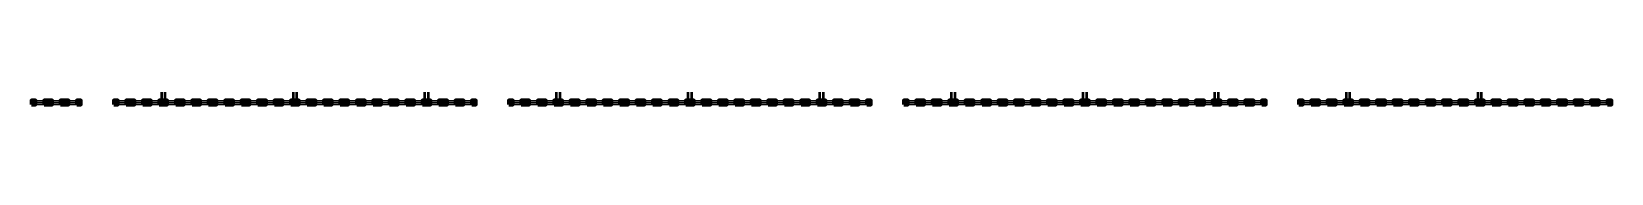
# Model space of a CAD drawing. Header units: millimetres. Extents: x 0 to 251977, y -4600 to 4600.
# Drawn here: x 350 to 251677, y -4600 to -4000 of the extents above; entities that cross this region are included whole.
import ezdxf

# ---------------------------------------------------------------- set-up
doc = ezdxf.new("R2010")
doc.units = ezdxf.units.MM
for name, color, linetype, lineweight in [('A-GLAZ', 5, 'CONTINUOUS', 25), ('A-WALL-BHD', 7, 'CONTINUOUS', 50), ('A-WALL-PRHU', 7, 'CONTINUOUS', 70)]:
    doc.layers.add(name, color=color, linetype=linetype, lineweight=lineweight)

msp = doc.modelspace()

# ---------------------------------------------------------------- linework, layer by layer
at = {"layer": 'A-GLAZ'}
for p, q in [((992, -4000), (2326, -4000)), ((992, -4270), (2326, -4270)), ((992, -4330), (2326, -4330)), ((992, -4600), (2326, -4600)), ((3610, -4000), (4944, -4000)), ((3610, -4270), (4944, -4270)), ((3610, -4330), (4944, -4330)), ((3610, -4600), (4944, -4600)), ((6228, -4000), (7562, -4000)), ((6228, -4270), (7562, -4270)), ((6228, -4330), (7562, -4330)), ((6228, -4600), (7562, -4600)), ((14082, -4000), (15416, -4000)), ((14082, -4270), (15416, -4270)), ((14082, -4330), (15416, -4330)), ((14082, -4600), (15416, -4600)), ((16700, -4000), (18034, -4000)), ((16700, -4270), (18034, -4270)), ((16700, -4330), (18034, -4330)), ((16700, -4600), (18034, -4600)), ((19318, -4000), (20652, -4000)), ((19318, -4270), (20652, -4270)), ((19318, -4330), (20652, -4330)), ((19318, -4600), (20652, -4600)), ((21936, -4000), (23270, -4000)), ((21936, -4270), (23270, -4270)), ((21936, -4330), (23270, -4330)), ((21936, -4600), (23270, -4600)), ((24554, -4000), (25888, -4000)), ((24554, -4270), (25888, -4270)), ((24554, -4330), (25888, -4330)), ((24554, -4600), (25888, -4600)), ((27172, -4000), (28506, -4000)), ((27172, -4270), (28506, -4270)), ((27172, -4330), (28506, -4330)), ((27172, -4600), (28506, -4600)), ((29790, -4000), (31124, -4000)), ((29790, -4270), (31124, -4270)), ((29790, -4330), (31124, -4330)), ((29790, -4600), (31124, -4600)), ((32408, -4000), (33742, -4000)), ((32408, -4270), (33742, -4270)), ((32408, -4330), (33742, -4330)), ((32408, -4600), (33742, -4600)), ((35026, -4000), (36360, -4000)), ((35026, -4270), (36360, -4270)), ((35026, -4330), (36360, -4330)), ((35026, -4600), (36360, -4600)), ((37644, -4000), (38978, -4000)), ((37644, -4270), (38978, -4270)), ((37644, -4330), (38978, -4330)), ((37644, -4600), (38978, -4600)), ((40262, -4000), (41596, -4000)), ((40262, -4270), (41596, -4270)), ((40262, -4330), (41596, -4330)), ((40262, -4600), (41596, -4600)), ((42880, -4000), (44214, -4000)), ((42880, -4270), (44214, -4270)), ((42880, -4330), (44214, -4330)), ((42880, -4600), (44214, -4600)), ((45498, -4000), (46832, -4000)), ((45498, -4270), (46832, -4270)), ((45498, -4330), (46832, -4330)), ((45498, -4600), (46832, -4600)), ((48116, -4000), (49450, -4000)), ((48116, -4270), (49450, -4270)), ((48116, -4330), (49450, -4330)), ((48116, -4600), (49450, -4600)), ((50734, -4000), (52068, -4000)), ((50734, -4270), (52068, -4270)), ((50734, -4330), (52068, -4330)), ((50734, -4600), (52068, -4600)), ((53352, -4000), (54686, -4000)), ((53352, -4270), (54686, -4270)), ((53352, -4330), (54686, -4330)), ((53352, -4600), (54686, -4600)), ((55970, -4000), (57304, -4000)), ((55970, -4270), (57304, -4270)), ((55970, -4330), (57304, -4330)), ((55970, -4600), (57304, -4600)), ((58588, -4000), (59922, -4000)), ((58588, -4270), (59922, -4270)), ((58588, -4330), (59922, -4330)), ((58588, -4600), (59922, -4600)), ((61206, -4000), (62540, -4000)), ((61206, -4270), (62540, -4270)), ((61206, -4330), (62540, -4330)), ((61206, -4600), (62540, -4600)), ((63824, -4000), (65158, -4000)), ((63824, -4270), (65158, -4270)), ((63824, -4330), (65158, -4330)), ((63824, -4600), (65158, -4600)), ((66442, -4000), (67776, -4000)), ((66442, -4270), (67776, -4270)), ((66442, -4330), (67776, -4330)), ((66442, -4600), (67776, -4600)), ((69060, -4000), (70394, -4000)), ((69060, -4270), (70394, -4270)), ((69060, -4330), (70394, -4330)), ((69060, -4600), (70394, -4600)), ((76914, -4000), (78247, -4000)), ((76914, -4270), (78247, -4270)), ((76914, -4330), (78247, -4330)), ((76914, -4600), (78247, -4600)), ((79532, -4000), (80865, -4000)), ((79532, -4270), (80865, -4270)), ((79532, -4330), (80865, -4330)), ((79532, -4600), (80865, -4600)), ((82150, -4000), (83483, -4000)), ((82150, -4270), (83483, -4270)), ((82150, -4330), (83483, -4330)), ((82150, -4600), (83483, -4600)), ((84768, -4000), (86101, -4000)), ((84768, -4270), (86101, -4270)), ((84768, -4330), (86101, -4330)), ((84768, -4600), (86101, -4600)), ((87386, -4000), (88719, -4000)), ((87386, -4270), (88719, -4270)), ((87386, -4330), (88719, -4330)), ((87386, -4600), (88719, -4600)), ((90004, -4000), (91337, -4000)), ((90004, -4270), (91337, -4270)), ((90004, -4330), (91337, -4330)), ((90004, -4600), (91337, -4600)), ((92622, -4000), (93955, -4000)), ((92622, -4270), (93955, -4270)), ((92622, -4330), (93955, -4330)), ((92622, -4600), (93955, -4600)), ((95240, -4000), (96573, -4000)), ((95240, -4270), (96573, -4270)), ((95240, -4330), (96573, -4330)), ((95240, -4600), (96573, -4600)), ((97858, -4000), (99191, -4000)), ((97858, -4270), (99191, -4270)), ((97858, -4330), (99191, -4330)), ((97858, -4600), (99191, -4600)), ((100476, -4000), (101809, -4000)), ((100476, -4270), (101809, -4270)), ((100476, -4330), (101809, -4330)), ((100476, -4600), (101809, -4600)), ((103094, -4000), (104427, -4000)), ((103094, -4270), (104427, -4270)), ((103094, -4330), (104427, -4330)), ((103094, -4600), (104427, -4600)), ((105712, -4000), (107045, -4000)), ((105712, -4270), (107045, -4270)), ((105712, -4330), (107045, -4330)), ((105712, -4600), (107045, -4600)), ((108330, -4000), (109663, -4000)), ((108330, -4270), (109663, -4270)), ((108330, -4330), (109663, -4330)), ((108330, -4600), (109663, -4600)), ((110948, -4000), (112281, -4000)), ((110948, -4270), (112281, -4270)), ((110948, -4330), (112281, -4330)), ((110948, -4600), (112281, -4600)), ((113566, -4000), (114899, -4000)), ((113566, -4270), (114899, -4270)), ((113566, -4330), (114899, -4330)), ((113566, -4600), (114899, -4600)), ((116184, -4000), (117517, -4000)), ((116184, -4270), (117517, -4270)), ((116184, -4330), (117517, -4330)), ((116184, -4600), (117517, -4600)), ((118802, -4000), (120135, -4000)), ((118802, -4270), (120135, -4270)), ((118802, -4330), (120135, -4330)), ((118802, -4600), (120135, -4600)), ((121420, -4000), (122753, -4000)), ((121420, -4270), (122753, -4270)), ((121420, -4330), (122753, -4330)), ((121420, -4600), (122753, -4600)), ((124038, -4000), (125371, -4000)), ((124038, -4270), (125371, -4270)), ((124038, -4330), (125371, -4330)), ((124038, -4600), (125371, -4600)), ((126656, -4000), (127989, -4000)), ((126656, -4270), (127989, -4270)), ((126656, -4330), (127989, -4330)), ((126656, -4600), (127989, -4600)), ((129274, -4000), (130607, -4000)), ((129274, -4270), (130607, -4270)), ((129274, -4330), (130607, -4330)), ((129274, -4600), (130607, -4600)), ((131892, -4000), (133225, -4000)), ((131892, -4270), (133225, -4270)), ((131892, -4330), (133225, -4330)), ((131892, -4600), (133225, -4600)), ((139746, -4000), (141079, -4000)), ((139746, -4270), (141079, -4270)), ((139746, -4330), (141079, -4330)), ((139746, -4600), (141079, -4600)), ((142364, -4000), (143697, -4000)), ((142364, -4270), (143697, -4270)), ((142364, -4330), (143697, -4330)), ((142364, -4600), (143697, -4600)), ((144982, -4000), (146315, -4000)), ((144982, -4270), (146315, -4270)), ((144982, -4330), (146315, -4330)), ((144982, -4600), (146315, -4600)), ((147600, -4000), (148933, -4000)), ((147600, -4270), (148933, -4270)), ((147600, -4330), (148933, -4330)), ((147600, -4600), (148933, -4600)), ((150218, -4000), (151551, -4000)), ((150218, -4270), (151551, -4270)), ((150218, -4330), (151551, -4330)), ((150218, -4600), (151551, -4600)), ((152836, -4000), (154169, -4000)), ((152836, -4270), (154169, -4270)), ((152836, -4330), (154169, -4330)), ((152836, -4600), (154169, -4600)), ((155454, -4000), (156787, -4000)), ((155454, -4270), (156787, -4270)), ((155454, -4330), (156787, -4330)), ((155454, -4600), (156787, -4600)), ((158072, -4000), (159405, -4000)), ((158072, -4270), (159405, -4270)), ((158072, -4330), (159405, -4330)), ((158072, -4600), (159405, -4600)), ((160690, -4000), (162023, -4000)), ((160690, -4270), (162023, -4270)), ((160690, -4330), (162023, -4330)), ((160690, -4600), (162023, -4600)), ((163308, -4000), (164641, -4000)), ((163308, -4270), (164641, -4270)), ((163308, -4330), (164641, -4330)), ((163308, -4600), (164641, -4600)), ((165926, -4000), (167259, -4000)), ((165926, -4270), (167259, -4270)), ((165926, -4330), (167259, -4330)), ((165926, -4600), (167259, -4600)), ((168544, -4000), (169877, -4000)), ((168544, -4270), (169877, -4270)), ((168544, -4330), (169877, -4330)), ((168544, -4600), (169877, -4600)), ((171162, -4000), (172495, -4000)), ((171162, -4270), (172495, -4270)), ((171162, -4330), (172495, -4330)), ((171162, -4600), (172495, -4600)), ((173780, -4000), (175113, -4000)), ((173780, -4270), (175113, -4270)), ((173780, -4330), (175113, -4330)), ((173780, -4600), (175113, -4600)), ((176398, -4000), (177731, -4000)), ((176398, -4270), (177731, -4270)), ((176398, -4330), (177731, -4330)), ((176398, -4600), (177731, -4600)), ((179016, -4000), (180349, -4000)), ((179016, -4270), (180349, -4270)), ((179016, -4330), (180349, -4330)), ((179016, -4600), (180349, -4600)), ((181634, -4000), (182967, -4000)), ((181634, -4270), (182967, -4270)), ((181634, -4330), (182967, -4330)), ((181634, -4600), (182967, -4600)), ((184252, -4000), (185585, -4000)), ((184252, -4270), (185585, -4270)), ((184252, -4330), (185585, -4330)), ((184252, -4600), (185585, -4600)), ((186870, -4000), (188203, -4000)), ((186870, -4270), (188203, -4270)), ((186870, -4330), (188203, -4330)), ((186870, -4600), (188203, -4600)), ((189488, -4000), (190821, -4000)), ((189488, -4270), (190821, -4270)), ((189488, -4330), (190821, -4330)), ((189488, -4600), (190821, -4600)), ((192106, -4000), (193439, -4000)), ((192106, -4270), (193439, -4270)), ((192106, -4330), (193439, -4330)), ((192106, -4600), (193439, -4600)), ((194724, -4000), (196057, -4000)), ((194724, -4270), (196057, -4270)), ((194724, -4330), (196057, -4330)), ((194724, -4600), (196057, -4600)), ((202578, -4000), (203911, -4000)), ((202578, -4270), (203911, -4270)), ((202578, -4330), (203911, -4330)), ((202578, -4600), (203911, -4600)), ((205196, -4000), (206529, -4000)), ((205196, -4270), (206529, -4270)), ((205196, -4330), (206529, -4330)), ((205196, -4600), (206529, -4600)), ((207814, -4000), (209147, -4000)), ((207814, -4270), (209147, -4270)), ((207814, -4330), (209147, -4330)), ((207814, -4600), (209147, -4600)), ((210432, -4000), (211765, -4000)), ((210432, -4270), (211765, -4270)), ((210432, -4330), (211765, -4330)), ((210432, -4600), (211765, -4600)), ((213050, -4000), (214383, -4000)), ((213050, -4270), (214383, -4270)), ((213050, -4330), (214383, -4330)), ((213050, -4600), (214383, -4600)), ((215668, -4000), (217001, -4000)), ((215668, -4270), (217001, -4270)), ((215668, -4330), (217001, -4330)), ((215668, -4600), (217001, -4600)), ((218286, -4000), (219619, -4000)), ((218286, -4270), (219619, -4270)), ((218286, -4330), (219619, -4330)), ((218286, -4600), (219619, -4600)), ((220904, -4000), (222237, -4000)), ((220904, -4270), (222237, -4270)), ((220904, -4330), (222237, -4330)), ((220904, -4600), (222237, -4600)), ((223522, -4000), (224855, -4000)), ((223522, -4270), (224855, -4270)), ((223522, -4330), (224855, -4330)), ((223522, -4600), (224855, -4600)), ((226140, -4000), (227473, -4000)), ((226140, -4270), (227473, -4270)), ((226140, -4330), (227473, -4330)), ((226140, -4600), (227473, -4600)), ((228758, -4000), (230091, -4000)), ((228758, -4270), (230091, -4270)), ((228758, -4330), (230091, -4330)), ((228758, -4600), (230091, -4600)), ((231376, -4000), (232709, -4000)), ((231376, -4270), (232709, -4270)), ((231376, -4330), (232709, -4330)), ((231376, -4600), (232709, -4600)), ((233994, -4000), (235327, -4000)), ((233994, -4270), (235327, -4270)), ((233994, -4330), (235327, -4330)), ((233994, -4600), (235327, -4600)), ((236612, -4000), (237945, -4000)), ((236612, -4270), (237945, -4270)), ((236612, -4330), (237945, -4330)), ((236612, -4600), (237945, -4600)), ((239230, -4000), (240563, -4000)), ((239230, -4270), (240563, -4270)), ((239230, -4330), (240563, -4330)), ((239230, -4600), (240563, -4600)), ((241848, -4000), (243181, -4000)), ((241848, -4270), (243181, -4270)), ((241848, -4330), (243181, -4330)), ((241848, -4600), (243181, -4600)), ((244466, -4000), (245799, -4000)), ((244466, -4270), (245799, -4270)), ((244466, -4330), (245799, -4330)), ((244466, -4600), (245799, -4600)), ((247084, -4000), (248417, -4000)), ((247084, -4270), (248417, -4270)), ((247084, -4330), (248417, -4330)), ((247084, -4600), (248417, -4600)), ((249702, -4000), (251035, -4000)), ((249702, -4270), (251035, -4270)), ((249702, -4330), (251035, -4330)), ((249702, -4600), (251035, -4600))]:
    msp.add_line(p, q, dxfattribs=at)
at = {"layer": 'A-WALL-BHD'}
for points in [[(20994, -4000), (21594, -4000), (21594, -600), (20994, -600)], [(41938, -4000), (42538, -4000), (42538, -600), (41938, -600)], [(62882, -4000), (63482, -4000), (63482, -600), (62882, -600)], [(83826, -4000), (84426, -4000), (84426, -600), (83826, -600)], [(104770, -4000), (105370, -4000), (105370, -600), (104770, -600)], [(125714, -4000), (126314, -4000), (126314, -600), (125714, -600)], [(146658, -4000), (147258, -4000), (147258, -600), (146658, -600)], [(167602, -4000), (168202, -4000), (168202, -600), (167602, -600)], [(188546, -4000), (189146, -4000), (189146, -600), (188546, -600)], [(209490, -4000), (210090, -4000), (210090, -600), (209490, -600)], [(230433, -4000), (231033, -4000), (231033, -600), (230433, -600)]]:
    msp.add_lwpolyline(points, close=True, dxfattribs=at)
at = {"layer": 'A-WALL-PRHU'}
for points in [[(350, -4600), (992, -4600), (992, -4000), (350, -4000)], [(2326, -4600), (2968, -4600), (2968, -4000), (2326, -4000)], [(2968, -4600), (3610, -4600), (3610, -4000), (2968, -4000)], [(4944, -4600), (5586, -4600), (5586, -4000), (4944, -4000)], [(5586, -4600), (6228, -4600), (6228, -4000), (5586, -4000)], [(7562, -4600), (8204, -4600), (8204, -4000), (7562, -4000)], [(13440, -4600), (14082, -4600), (14082, -4000), (13440, -4000)], [(15416, -4600), (16058, -4600), (16058, -4000), (15416, -4000)], [(16058, -4600), (16700, -4600), (16700, -4000), (16058, -4000)], [(18034, -4600), (18676, -4600), (18676, -4000), (18034, -4000)], [(18676, -4600), (19318, -4600), (19318, -4000), (18676, -4000)], [(20652, -4600), (21294, -4600), (21294, -4000), (20652, -4000)], [(21294, -4600), (21936, -4600), (21936, -4000), (21294, -4000)], [(23270, -4600), (23912, -4600), (23912, -4000), (23270, -4000)], [(23912, -4600), (24554, -4600), (24554, -4000), (23912, -4000)], [(25888, -4600), (26530, -4600), (26530, -4000), (25888, -4000)], [(26530, -4600), (27172, -4600), (27172, -4000), (26530, -4000)], [(28506, -4600), (29148, -4600), (29148, -4000), (28506, -4000)], [(29148, -4600), (29790, -4600), (29790, -4000), (29148, -4000)], [(31124, -4600), (31766, -4600), (31766, -4000), (31124, -4000)], [(31766, -4600), (32408, -4600), (32408, -4000), (31766, -4000)], [(33742, -4600), (34384, -4600), (34384, -4000), (33742, -4000)], [(34384, -4600), (35026, -4600), (35026, -4000), (34384, -4000)], [(36360, -4600), (37002, -4600), (37002, -4000), (36360, -4000)], [(37002, -4600), (37644, -4600), (37644, -4000), (37002, -4000)], [(38978, -4600), (39620, -4600), (39620, -4000), (38978, -4000)], [(39620, -4600), (40262, -4600), (40262, -4000), (39620, -4000)], [(41596, -4600), (42238, -4600), (42238, -4000), (41596, -4000)], [(42238, -4600), (42880, -4600), (42880, -4000), (42238, -4000)], [(44214, -4600), (44856, -4600), (44856, -4000), (44214, -4000)], [(44856, -4600), (45498, -4600), (45498, -4000), (44856, -4000)], [(46832, -4600), (47474, -4600), (47474, -4000), (46832, -4000)], [(47474, -4600), (48116, -4600), (48116, -4000), (47474, -4000)], [(49450, -4600), (50092, -4600), (50092, -4000), (49450, -4000)], [(50092, -4600), (50734, -4600), (50734, -4000), (50092, -4000)], [(52068, -4600), (52710, -4600), (52710, -4000), (52068, -4000)], [(52710, -4600), (53352, -4600), (53352, -4000), (52710, -4000)], [(54686, -4600), (55328, -4600), (55328, -4000), (54686, -4000)], [(55328, -4600), (55970, -4600), (55970, -4000), (55328, -4000)], [(57304, -4600), (57946, -4600), (57946, -4000), (57304, -4000)], [(57946, -4600), (58588, -4600), (58588, -4000), (57946, -4000)], [(59922, -4600), (60564, -4600), (60564, -4000), (59922, -4000)], [(60564, -4600), (61206, -4600), (61206, -4000), (60564, -4000)], [(62540, -4600), (63182, -4600), (63182, -4000), (62540, -4000)], [(63182, -4600), (63824, -4600), (63824, -4000), (63182, -4000)], [(65158, -4600), (65800, -4600), (65800, -4000), (65158, -4000)], [(65800, -4600), (66442, -4600), (66442, -4000), (65800, -4000)], [(67776, -4600), (68418, -4600), (68418, -4000), (67776, -4000)], [(68418, -4600), (69060, -4600), (69060, -4000), (68418, -4000)], [(70394, -4600), (71036, -4600), (71036, -4000), (70394, -4000)], [(76272, -4600), (76914, -4600), (76914, -4000), (76272, -4000)], [(78247, -4600), (78890, -4600), (78890, -4000), (78247, -4000)], [(78890, -4600), (79532, -4600), (79532, -4000), (78890, -4000)], [(80865, -4600), (81508, -4600), (81508, -4000), (80865, -4000)], [(81508, -4600), (82150, -4600), (82150, -4000), (81508, -4000)], [(83483, -4600), (84126, -4600), (84126, -4000), (83483, -4000)], [(84126, -4600), (84768, -4600), (84768, -4000), (84126, -4000)], [(86101, -4600), (86744, -4600), (86744, -4000), (86101, -4000)], [(86744, -4600), (87386, -4600), (87386, -4000), (86744, -4000)], [(88719, -4600), (89362, -4600), (89362, -4000), (88719, -4000)], [(89362, -4600), (90004, -4600), (90004, -4000), (89362, -4000)], [(91337, -4600), (91980, -4600), (91980, -4000), (91337, -4000)], [(91980, -4600), (92622, -4600), (92622, -4000), (91980, -4000)], [(93955, -4600), (94598, -4600), (94598, -4000), (93955, -4000)], [(94598, -4600), (95240, -4600), (95240, -4000), (94598, -4000)], [(96573, -4600), (97216, -4600), (97216, -4000), (96573, -4000)], [(97216, -4600), (97858, -4600), (97858, -4000), (97216, -4000)], [(99191, -4600), (99834, -4600), (99834, -4000), (99191, -4000)], [(99834, -4600), (100476, -4600), (100476, -4000), (99834, -4000)], [(101809, -4600), (102452, -4600), (102452, -4000), (101809, -4000)], [(102452, -4600), (103094, -4600), (103094, -4000), (102452, -4000)], [(104427, -4600), (105070, -4600), (105070, -4000), (104427, -4000)], [(105070, -4600), (105712, -4600), (105712, -4000), (105070, -4000)], [(107045, -4600), (107688, -4600), (107688, -4000), (107045, -4000)], [(107688, -4600), (108330, -4600), (108330, -4000), (107688, -4000)], [(109663, -4600), (110306, -4600), (110306, -4000), (109663, -4000)], [(110306, -4600), (110948, -4600), (110948, -4000), (110306, -4000)], [(112281, -4600), (112924, -4600), (112924, -4000), (112281, -4000)], [(112924, -4600), (113566, -4600), (113566, -4000), (112924, -4000)], [(114899, -4600), (115542, -4600), (115542, -4000), (114899, -4000)], [(115542, -4600), (116184, -4600), (116184, -4000), (115542, -4000)], [(117517, -4600), (118160, -4600), (118160, -4000), (117517, -4000)], [(118160, -4600), (118802, -4600), (118802, -4000), (118160, -4000)], [(120135, -4600), (120778, -4600), (120778, -4000), (120135, -4000)], [(120778, -4600), (121420, -4600), (121420, -4000), (120778, -4000)], [(122753, -4600), (123396, -4600), (123396, -4000), (122753, -4000)], [(123396, -4600), (124038, -4600), (124038, -4000), (123396, -4000)], [(125371, -4600), (126014, -4600), (126014, -4000), (125371, -4000)], [(126014, -4600), (126656, -4600), (126656, -4000), (126014, -4000)], [(127989, -4600), (128632, -4600), (128632, -4000), (127989, -4000)], [(128632, -4600), (129274, -4600), (129274, -4000), (128632, -4000)], [(130607, -4600), (131250, -4600), (131250, -4000), (130607, -4000)], [(131250, -4600), (131892, -4600), (131892, -4000), (131250, -4000)], [(133225, -4600), (133868, -4600), (133868, -4000), (133225, -4000)], [(139104, -4600), (139746, -4600), (139746, -4000), (139104, -4000)], [(141079, -4600), (141722, -4600), (141722, -4000), (141079, -4000)], [(141722, -4600), (142364, -4600), (142364, -4000), (141722, -4000)], [(143697, -4600), (144340, -4600), (144340, -4000), (143697, -4000)], [(144340, -4600), (144982, -4600), (144982, -4000), (144340, -4000)], [(146315, -4600), (146958, -4600), (146958, -4000), (146315, -4000)], [(146958, -4600), (147600, -4600), (147600, -4000), (146958, -4000)], [(148933, -4600), (149576, -4600), (149576, -4000), (148933, -4000)], [(149576, -4600), (150218, -4600), (150218, -4000), (149576, -4000)], [(151551, -4600), (152194, -4600), (152194, -4000), (151551, -4000)], [(152194, -4600), (152836, -4600), (152836, -4000), (152194, -4000)], [(154169, -4600), (154812, -4600), (154812, -4000), (154169, -4000)], [(154812, -4600), (155454, -4600), (155454, -4000), (154812, -4000)], [(156787, -4600), (157430, -4600), (157430, -4000), (156787, -4000)], [(157430, -4600), (158072, -4600), (158072, -4000), (157430, -4000)], [(159405, -4600), (160048, -4600), (160048, -4000), (159405, -4000)], [(160048, -4600), (160690, -4600), (160690, -4000), (160048, -4000)], [(162023, -4600), (162666, -4600), (162666, -4000), (162023, -4000)], [(162666, -4600), (163308, -4600), (163308, -4000), (162666, -4000)], [(164641, -4600), (165284, -4600), (165284, -4000), (164641, -4000)], [(165284, -4600), (165926, -4600), (165926, -4000), (165284, -4000)], [(167259, -4600), (167902, -4600), (167902, -4000), (167259, -4000)], [(167902, -4600), (168544, -4600), (168544, -4000), (167902, -4000)], [(169877, -4600), (170520, -4600), (170520, -4000), (169877, -4000)], [(170520, -4600), (171162, -4600), (171162, -4000), (170520, -4000)], [(172495, -4600), (173138, -4600), (173138, -4000), (172495, -4000)], [(173138, -4600), (173780, -4600), (173780, -4000), (173138, -4000)], [(175113, -4600), (175756, -4600), (175756, -4000), (175113, -4000)], [(175756, -4600), (176398, -4600), (176398, -4000), (175756, -4000)], [(177731, -4600), (178374, -4600), (178374, -4000), (177731, -4000)], [(178374, -4600), (179016, -4600), (179016, -4000), (178374, -4000)], [(180349, -4600), (180992, -4600), (180992, -4000), (180349, -4000)], [(180992, -4600), (181634, -4600), (181634, -4000), (180992, -4000)], [(182967, -4600), (183610, -4600), (183610, -4000), (182967, -4000)], [(183610, -4600), (184252, -4600), (184252, -4000), (183610, -4000)], [(185585, -4600), (186228, -4600), (186228, -4000), (185585, -4000)], [(186228, -4600), (186870, -4600), (186870, -4000), (186228, -4000)], [(188203, -4600), (188846, -4600), (188846, -4000), (188203, -4000)], [(188846, -4600), (189488, -4600), (189488, -4000), (188846, -4000)], [(190821, -4600), (191464, -4600), (191464, -4000), (190821, -4000)], [(191464, -4600), (192106, -4600), (192106, -4000), (191464, -4000)], [(193439, -4600), (194082, -4600), (194082, -4000), (193439, -4000)], [(194082, -4600), (194724, -4600), (194724, -4000), (194082, -4000)], [(196057, -4600), (196700, -4600), (196700, -4000), (196057, -4000)], [(201936, -4600), (202578, -4600), (202578, -4000), (201936, -4000)], [(203911, -4600), (204554, -4600), (204554, -4000), (203911, -4000)], [(204554, -4600), (205196, -4600), (205196, -4000), (204554, -4000)], [(206529, -4600), (207172, -4600), (207172, -4000), (206529, -4000)], [(207172, -4600), (207814, -4600), (207814, -4000), (207172, -4000)], [(209147, -4600), (209790, -4600), (209790, -4000), (209147, -4000)], [(209790, -4600), (210432, -4600), (210432, -4000), (209790, -4000)], [(211765, -4600), (212408, -4600), (212408, -4000), (211765, -4000)], [(212408, -4600), (213050, -4600), (213050, -4000), (212408, -4000)], [(214383, -4600), (215025, -4600), (215025, -4000), (214383, -4000)], [(215025, -4600), (215668, -4600), (215668, -4000), (215025, -4000)], [(217001, -4600), (217643, -4600), (217643, -4000), (217001, -4000)], [(217643, -4600), (218286, -4600), (218286, -4000), (217643, -4000)], [(219619, -4600), (220261, -4600), (220261, -4000), (219619, -4000)], [(220261, -4600), (220904, -4600), (220904, -4000), (220261, -4000)], [(222237, -4600), (222879, -4600), (222879, -4000), (222237, -4000)], [(222879, -4600), (223522, -4600), (223522, -4000), (222879, -4000)], [(224855, -4600), (225497, -4600), (225497, -4000), (224855, -4000)], [(225497, -4600), (226140, -4600), (226140, -4000), (225497, -4000)], [(227473, -4600), (228115, -4600), (228115, -4000), (227473, -4000)], [(228115, -4600), (228758, -4600), (228758, -4000), (228115, -4000)], [(230091, -4600), (230733, -4600), (230733, -4000), (230091, -4000)], [(230733, -4600), (231376, -4600), (231376, -4000), (230733, -4000)], [(232709, -4600), (233351, -4600), (233351, -4000), (232709, -4000)], [(233351, -4600), (233994, -4600), (233994, -4000), (233351, -4000)], [(235327, -4600), (235969, -4600), (235969, -4000), (235327, -4000)], [(235969, -4600), (236612, -4600), (236612, -4000), (235969, -4000)], [(237945, -4600), (238587, -4600), (238587, -4000), (237945, -4000)], [(238587, -4600), (239230, -4600), (239230, -4000), (238587, -4000)], [(240563, -4600), (241205, -4600), (241205, -4000), (240563, -4000)], [(241205, -4600), (241848, -4600), (241848, -4000), (241205, -4000)], [(243181, -4600), (243823, -4600), (243823, -4000), (243181, -4000)], [(243823, -4600), (244466, -4600), (244466, -4000), (243823, -4000)], [(245799, -4600), (246441, -4600), (246441, -4000), (245799, -4000)], [(246441, -4600), (247084, -4600), (247084, -4000), (246441, -4000)], [(248417, -4600), (249059, -4600), (249059, -4000), (248417, -4000)], [(249059, -4600), (249702, -4600), (249702, -4000), (249059, -4000)], [(251035, -4600), (251677, -4600), (251677, -4000), (251035, -4000)]]:
    msp.add_lwpolyline(points, close=True, dxfattribs=at)

doc.saveas('drawing.dxf')
